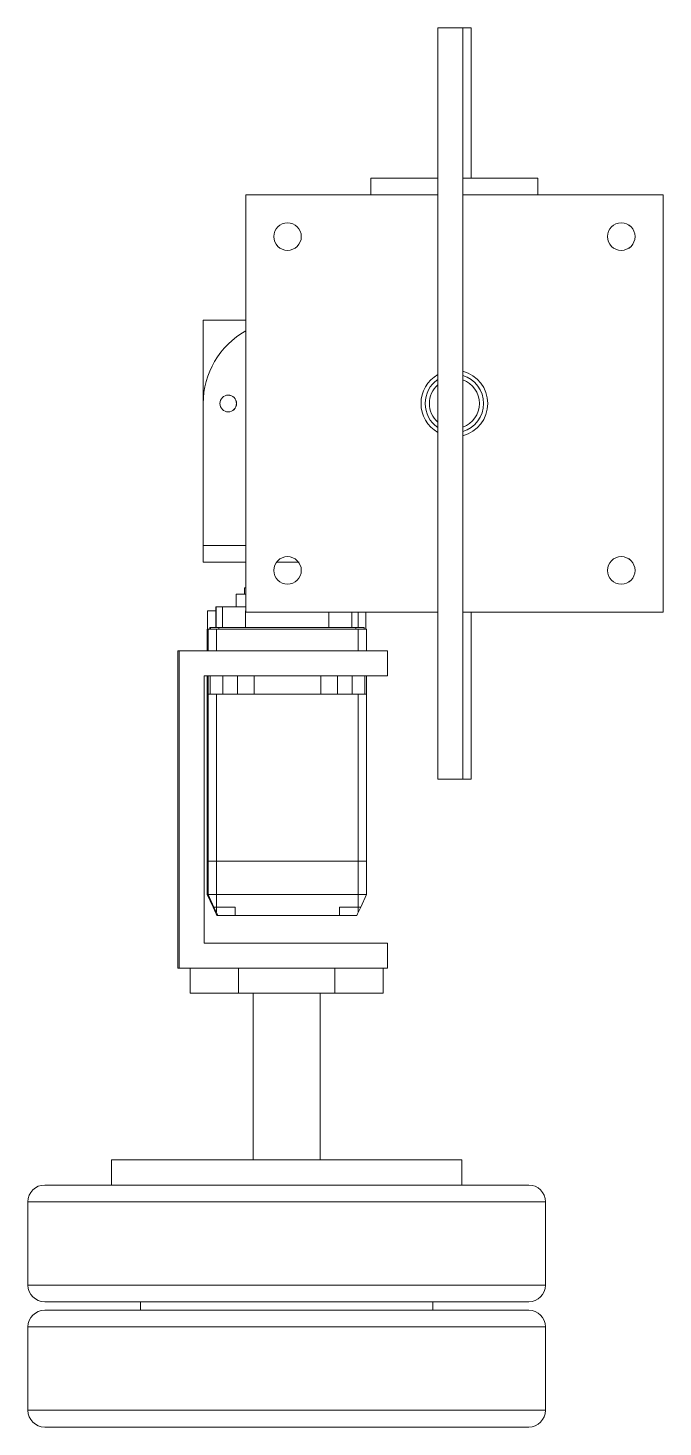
# Model space of a CAD drawing. Header units: millimetres. Extents: x -1060 to 1239, y -708 to 891.
# Drawn here: x -1059.5 to -1021.5, y -522.4 to -438.5 of the extents above; entities that cross this region are included whole.
import ezdxf

# ---------------------------------------------------------------- set-up
doc = ezdxf.new("R2010")
doc.units = ezdxf.units.MM
doc.header["$LTSCALE"] = 0.5

msp = doc.modelspace()

# ---------------------------------------------------------------- linework, layer by layer
at = {"color": 7, "linetype": 'Continuous', "lineweight": 15}
for p, q in [((-1033.476, -438.542), (-1034.976, -438.542)), ((-1034.976, -438.542), (-1034.976, -483.542)), ((-1033.476, -438.542), (-1032.976, -438.542)), ((-1033.476, -438.542), (-1033.476, -483.542)), ((-1032.976, -447.542), (-1032.976, -438.542)), ((-1034.976, -447.542), (-1038.976, -447.542)), ((-1038.976, -448.542), (-1038.976, -447.542)), ((-1028.976, -447.542), (-1033.476, -447.542)), ((-1028.976, -448.542), (-1028.976, -447.542)), ((-1046.476, -473.542), (-1046.476, -448.542)), ((-1046.476, -448.542), (-1034.976, -448.542)), ((-1033.476, -448.542), (-1021.476, -448.542)), ((-1021.476, -448.542), (-1021.476, -473.542)), ((-1049.026, -461.042), (-1049.026, -456.042)), ((-1046.476, -456.042), (-1049.026, -456.042)), ((-1049.026, -461.042), (-1049.026, -469.542)), ((-1049.026, -469.542), (-1049.026, -470.542)), ((-1049.026, -469.542), (-1046.476, -469.542)), ((-1046.476, -470.542), (-1049.026, -470.542)), ((-1043.268, -470.542), (-1044.657, -470.542)), ((-1047.051, -472.467), (-1047.051, -473.217)), ((-1047.051, -472.467), (-1046.476, -472.467)), ((-1046.551, -472.092), (-1046.551, -472.467)), ((-1046.551, -472.092), (-1046.476, -472.092)), ((-1048.776, -473.467), (-1048.776, -474.567)), ((-1048.776, -473.467), (-1048.271, -473.467)), ((-1048.271, -473.467), (-1048.271, -474.467)), ((-1048.262, -473.467), (-1048.271, -473.467)), ((-1048.262, -473.217), (-1048.262, -473.467)), ((-1048.262, -473.217), (-1048.247, -473.217)), ((-1048.247, -474.467), (-1048.247, -473.217)), ((-1048.247, -473.217), (-1047.871, -473.217)), ((-1047.871, -473.217), (-1047.871, -474.467)), ((-1047.871, -473.217), (-1046.476, -473.217)), ((-1046.496, -473.467), (-1046.496, -474.467)), ((-1034.976, -473.542), (-1046.476, -473.542)), ((-1041.496, -473.542), (-1041.496, -474.467)), ((-1039.747, -473.542), (-1039.747, -474.467)), ((-1039.276, -474.567), (-1039.276, -473.542)), ((-1021.476, -473.542), (-1033.476, -473.542)), ((-1032.976, -483.542), (-1032.976, -473.542)), ((-1048.787, -474.567), (-1048.787, -475.867)), ((-1048.787, -474.567), (-1048.776, -474.567)), ((-1048.776, -474.567), (-1048.737, -474.567)), ((-1048.737, -474.567), (-1048.235, -474.567)), ((-1048.623, -474.467), (-1048.623, -474.567)), ((-1048.587, -474.467), (-1048.623, -474.467)), ((-1048.587, -474.467), (-1048.587, -474.567)), ((-1048.587, -474.467), (-1048.086, -474.467)), ((-1048.235, -474.567), (-1039.735, -474.567)), ((-1048.086, -474.467), (-1048.086, -474.567)), ((-1039.886, -474.467), (-1048.086, -474.467)), ((-1039.886, -474.467), (-1039.886, -474.567)), ((-1039.387, -474.467), (-1039.886, -474.467)), ((-1039.735, -474.567), (-1039.237, -474.567)), ((-1039.387, -474.467), (-1039.387, -474.567)), ((-1039.237, -474.567), (-1039.237, -475.867)), ((-1050.548, -475.867), (-1050.548, -494.867)), ((-1050.548, -475.867), (-1050.476, -475.867)), ((-1050.476, -475.867), (-1050.476, -494.867)), ((-1050.476, -475.867), (-1037.976, -475.867)), ((-1037.976, -475.867), (-1037.976, -477.367)), ((-1037.976, -477.367), (-1048.976, -477.367)), ((-1048.976, -477.367), (-1048.976, -493.367)), ((-1048.787, -477.367), (-1048.787, -478.467)), ((-1048.611, -477.367), (-1048.611, -478.467)), ((-1048.603, -477.367), (-1048.603, -478.467)), ((-1047.851, -477.367), (-1047.851, -478.467)), ((-1046.976, -477.367), (-1046.976, -478.467)), ((-1045.977, -477.367), (-1045.977, -478.467)), ((-1045.976, -477.367), (-1045.976, -478.467)), ((-1041.976, -477.367), (-1041.976, -478.467)), ((-1040.977, -477.367), (-1040.977, -478.467)), ((-1040.976, -477.367), (-1040.976, -478.467)), ((-1040.101, -477.367), (-1040.101, -478.467)), ((-1039.353, -477.367), (-1039.353, -478.467)), ((-1039.237, -477.367), (-1039.237, -478.467)), ((-1048.787, -478.467), (-1048.737, -478.467)), ((-1048.787, -478.467), (-1048.787, -488.467)), ((-1048.737, -478.467), (-1048.611, -478.467)), ((-1048.737, -478.467), (-1048.737, -488.467)), ((-1048.611, -478.467), (-1048.603, -478.467)), ((-1048.603, -478.467), (-1047.851, -478.467)), ((-1048.235, -478.467), (-1048.235, -488.467)), ((-1047.851, -478.467), (-1046.976, -478.467)), ((-1046.976, -478.467), (-1045.977, -478.467)), ((-1045.977, -478.467), (-1045.976, -478.467)), ((-1045.976, -478.467), (-1041.976, -478.467)), ((-1041.976, -478.467), (-1040.987, -478.467)), ((-1040.977, -478.467), (-1040.976, -478.467)), ((-1040.976, -478.467), (-1040.101, -478.467)), ((-1040.101, -478.467), (-1039.353, -478.467)), ((-1039.735, -478.467), (-1039.735, -488.467)), ((-1039.353, -478.467), (-1039.237, -478.467)), ((-1039.237, -478.467), (-1039.237, -488.467)), ((-1033.476, -483.542), (-1034.976, -483.542)), ((-1033.476, -483.542), (-1032.976, -483.542)), ((-1048.787, -488.467), (-1048.787, -490.467)), ((-1048.787, -488.467), (-1048.737, -488.467)), ((-1048.737, -488.467), (-1048.737, -490.467)), ((-1048.737, -488.467), (-1048.235, -488.467)), ((-1048.235, -488.467), (-1048.235, -490.467)), ((-1048.235, -488.467), (-1039.735, -488.467)), ((-1039.735, -488.467), (-1039.735, -490.467)), ((-1039.735, -488.467), (-1039.237, -488.467)), ((-1039.237, -488.467), (-1039.237, -490.467)), ((-1048.787, -490.467), (-1048.737, -490.467)), ((-1048.438, -491.217), (-1048.787, -490.467)), ((-1048.737, -490.467), (-1048.235, -490.467)), ((-1048.387, -491.217), (-1048.737, -490.467)), ((-1048.236, -491.217), (-1048.235, -490.467)), ((-1048.235, -490.467), (-1039.735, -490.467)), ((-1039.736, -491.217), (-1039.735, -490.467)), ((-1039.735, -490.467), (-1039.237, -490.467)), ((-1039.586, -491.217), (-1039.237, -490.467)), ((-1048.438, -491.217), (-1048.435, -491.217)), ((-1048.435, -491.217), (-1048.284, -491.539)), ((-1048.39, -491.217), (-1048.24, -491.539)), ((-1048.39, -491.217), (-1048.387, -491.217)), ((-1048.387, -491.217), (-1048.236, -491.217)), ((-1048.24, -491.217), (-1048.24, -491.539)), ((-1048.236, -491.217), (-1047.111, -491.217)), ((-1048.202, -491.717), (-1048.157, -491.717)), ((-1047.115, -491.717), (-1048.157, -491.717)), ((-1047.115, -491.717), (-1040.859, -491.717)), ((-1047.112, -491.539), (-1047.111, -491.217)), ((-1047.112, -491.217), (-1047.112, -491.539)), ((-1040.862, -491.539), (-1040.861, -491.217)), ((-1040.861, -491.217), (-1039.736, -491.217)), ((-1040.859, -491.717), (-1039.822, -491.717)), ((-1039.74, -491.217), (-1039.74, -491.539)), ((-1039.589, -491.217), (-1039.74, -491.539)), ((-1039.736, -491.217), (-1039.586, -491.217)), ((-1048.976, -493.367), (-1037.976, -493.367)), ((-1037.976, -493.367), (-1037.976, -494.867)), ((-1050.548, -494.867), (-1050.476, -494.867)), ((-1050.476, -494.867), (-1037.976, -494.867)), ((-1049.8, -494.867), (-1049.8, -496.367)), ((-1046.913, -494.867), (-1046.913, -496.367)), ((-1041.14, -494.867), (-1041.14, -496.367)), ((-1038.253, -494.867), (-1038.253, -496.367)), ((-1049.8, -496.367), (-1046.913, -496.367)), ((-1046.913, -496.367), (-1041.14, -496.367)), ((-1046.026, -496.367), (-1046.026, -506.367)), ((-1042.026, -506.367), (-1042.026, -496.367)), ((-1041.14, -496.367), (-1038.253, -496.367)), ((-1054.526, -506.367), (-1054.526, -507.867)), ((-1054.526, -506.367), (-1044.026, -506.367)), ((-1044.026, -506.367), (-1033.526, -506.367)), ((-1033.526, -507.867), (-1033.526, -506.367)), ((-1058.526, -507.867), (-1046.165, -507.867)), ((-1046.165, -507.867), (-1029.526, -507.867)), ((-1059.526, -508.867), (-1059.526, -513.867)), ((-1028.526, -513.867), (-1028.526, -508.867)), ((-1046.165, -514.867), (-1058.526, -514.867)), ((-1058.526, -515.367), (-1044.026, -515.367)), ((-1052.776, -514.867), (-1052.776, -515.367)), ((-1029.526, -514.867), (-1046.165, -514.867)), ((-1044.026, -515.367), (-1029.526, -515.367)), ((-1035.276, -515.367), (-1035.276, -514.867)), ((-1059.526, -516.367), (-1059.526, -521.367)), ((-1028.526, -521.367), (-1028.526, -516.367)), ((-1044.026, -522.367), (-1058.526, -522.367)), ((-1029.526, -522.367), (-1044.026, -522.367))]:
    msp.add_line(p, q, dxfattribs=at)
at = {"color": 8, "linetype": 'Continuous', "lineweight": 15}
for p, q in [((-1040.121, -474.467), (-1040.121, -473.542)), ((-1048.737, -474.567), (-1048.737, -475.867)), ((-1048.235, -474.567), (-1048.235, -475.867)), ((-1039.735, -474.567), (-1039.735, -475.867)), ((-1048.737, -477.367), (-1048.737, -478.467)), ((-1046.313, -508.867), (-1059.526, -508.867)), ((-1028.526, -508.867), (-1046.313, -508.867)), ((-1059.526, -513.867), (-1046.313, -513.867)), ((-1046.313, -513.867), (-1028.526, -513.867)), ((-1044.026, -516.367), (-1059.526, -516.367)), ((-1028.526, -516.367), (-1044.026, -516.367)), ((-1059.526, -521.367), (-1044.026, -521.367)), ((-1044.026, -521.367), (-1028.526, -521.367))]:
    msp.add_line(p, q, dxfattribs=at)
at = {"color": 7, "linetype": 'Continuous', "lineweight": 15}
for centre, radius in [((-1043.976, -451.042), 0.825), ((-1023.978, -451.042), 0.825), ((-1023.976, -451.042), 0.825), ((-1047.526, -461.042), 0.5), ((-1043.976, -471.042), 0.825), ((-1043.976, -471.042), 0.825), ((-1023.978, -471.042), 0.825), ((-1023.976, -471.042), 0.825)]:
    msp.add_circle(centre, radius, dxfattribs=at)
for centre, radius, start, end in [((-1044.026, -461.042), 5, 119.34058, 180), ((-1033.976, -461.042), 2, 120, 240), ((-1033.976, -461.042), 2, 284.47751, 75.52249), ((-1033.976, -461.042), 1.5, 131.81031, 228.18969), ((-1033.976, -461.042), 1.5, 289.47122, 70.52878), ((-1047.536, -461.042), 0.5, 270, 89.52569), ((-1058.526, -508.867), 1, 90, 180), ((-1029.526, -508.867), 1, 0, 90), ((-1058.526, -513.867), 1, 180, 270), ((-1029.526, -513.867), 1, 270, 0), ((-1058.526, -516.367), 1, 90, 180), ((-1029.526, -516.367), 1, 0, 90), ((-1058.526, -521.367), 1, 180, 270), ((-1029.526, -521.367), 1, 270, 0)]:
    msp.add_arc(centre, radius, start, end, dxfattribs=at)
at = {"color": 8, "linetype": 'Continuous', "lineweight": 15}
for start, end in [(124.8499, 180), (286.60155, 73.39845), (180, 235.1501)]:
    msp.add_arc((-1033.976, -461.042), 1.75, start, end, dxfattribs=at)
at = {"color": 7, "linetype": 'Continuous', "lineweight": 15}
for centre, major_axis, ratio, start_param, end_param in [((-1048.287, -491.539), (-1.125, 2.413), 0.001012, 4.638175, 4.711917), ((-1048.237, -491.539), (-1.125, 2.413), 0.001012, 1.570324, 1.644066), ((-1048.237, -491.539), (0.004, 2.413), 0.466305, 4.639381, 4.713123), ((-1039.737, -491.539), (0.004, 2.413), 0.466305, 1.57153, 1.645272), ((-1039.737, -491.539), (1.125, 2.413), 0.001012, 1.571268, 1.64501)]:
    msp.add_ellipse(centre, major_axis=major_axis, ratio=ratio, start_param=start_param, end_param=end_param, dxfattribs=at)

doc.saveas('drawing.dxf')
